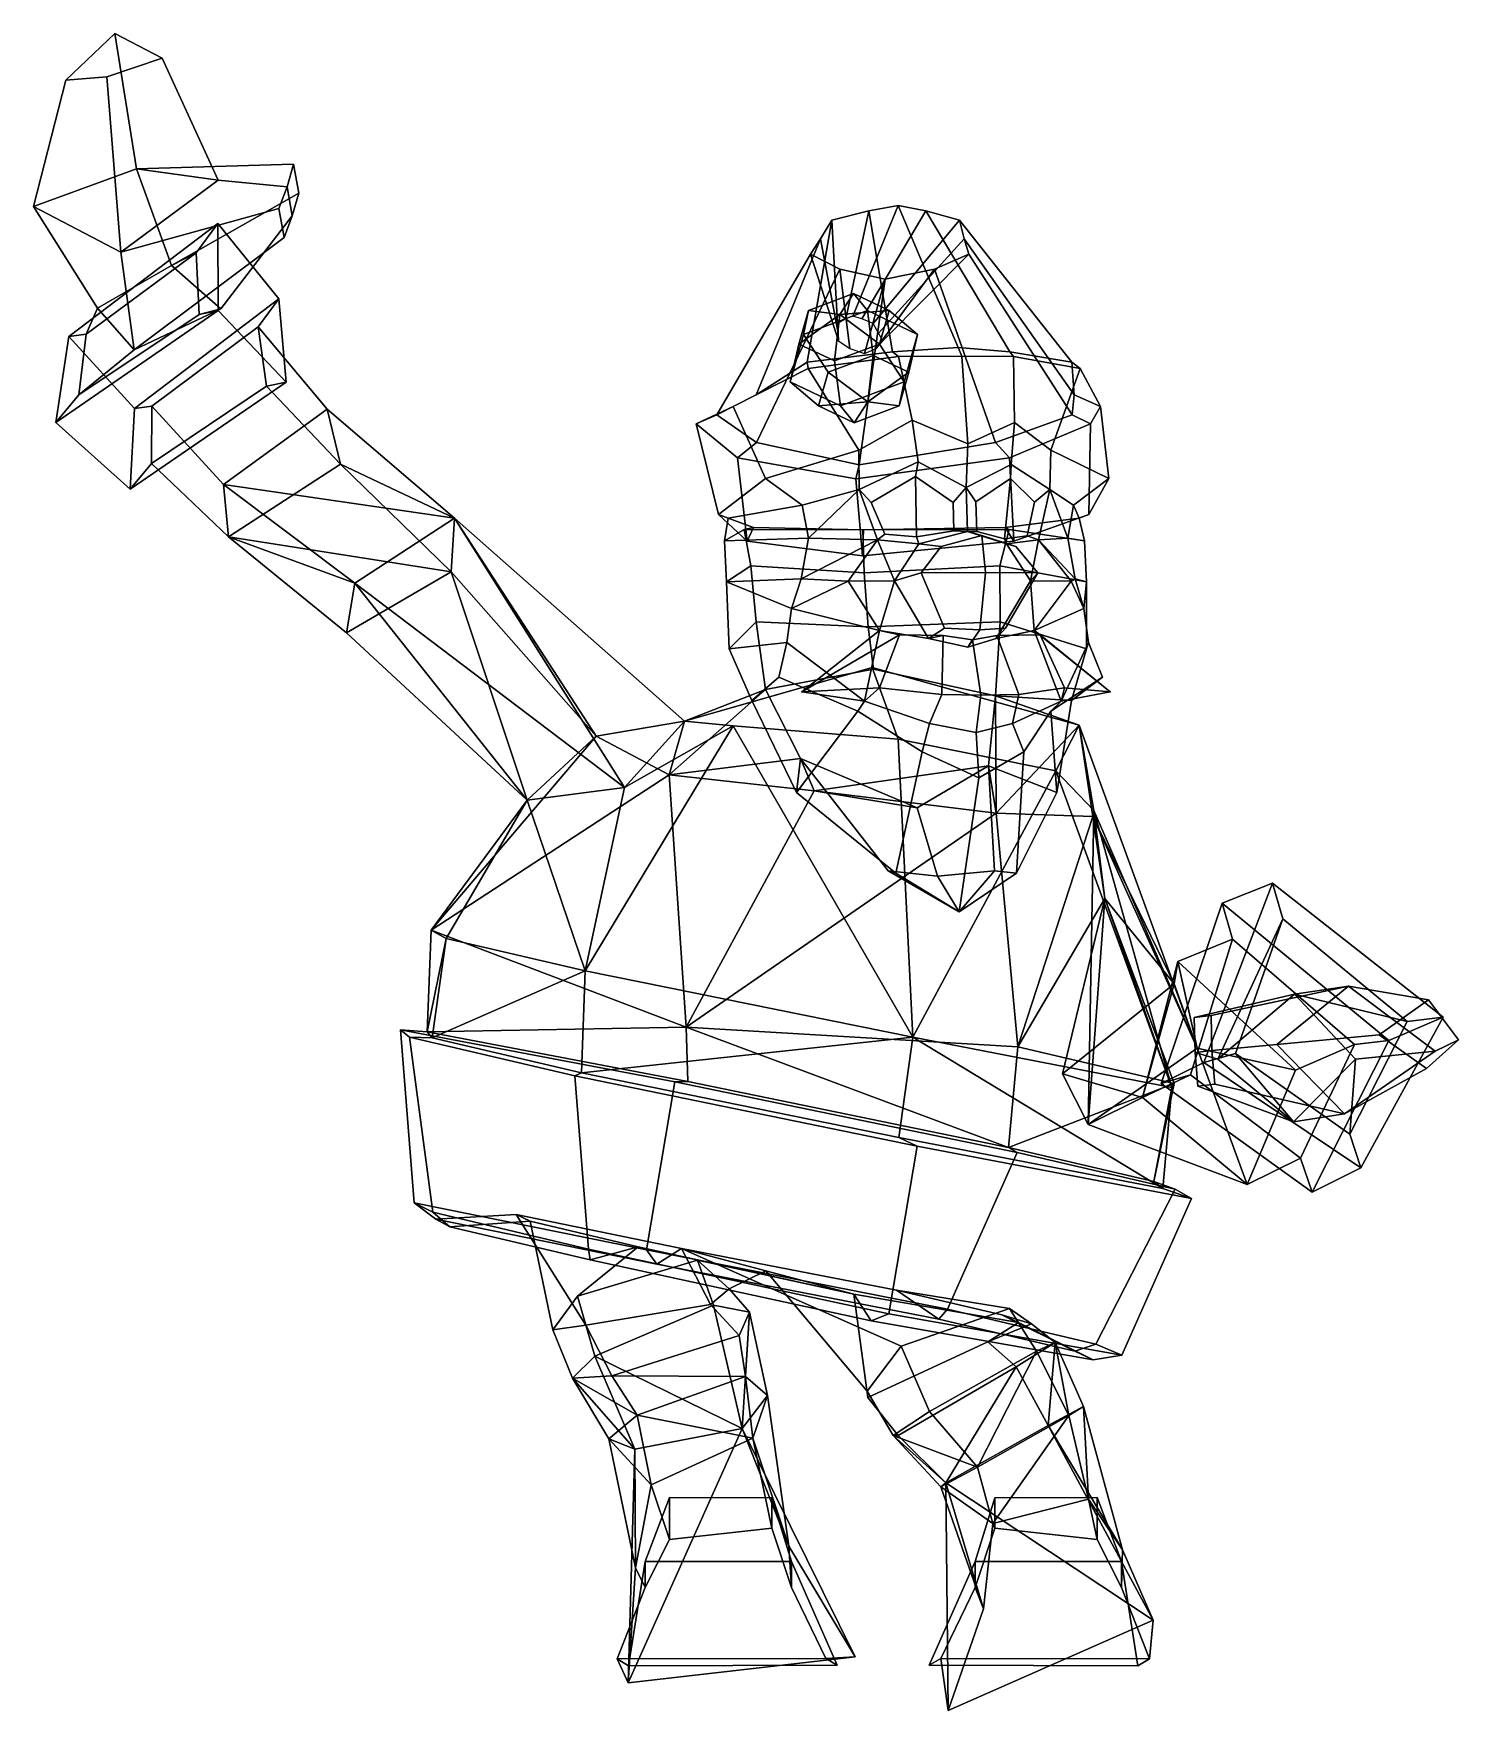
# Model space of a CAD drawing. Extents: x -275 to 183, y -167 to 372.
import ezdxf

# ---------------------------------------------------------------- set-up
doc = ezdxf.new("R2010")
doc.units = 0

msp = doc.modelspace()

# ---------------------------------------------------------------- linework, layer by layer
for p in [(-28.079103, 160.485352, 109.070656), (71.139854, 160.485352, 77.878273)]:
    msp.add_point(p)
for points in [[(-265.044647, 357.353241, 98.27195), (-249.31131, 372.354248, 100.000168), (-242.312637, 328.821533, 46.83334), (-275.460449, 316.669342, 55.377964)], [(-251.823013, 358.460968, 117.540092), (-234.019684, 364.397156, 112.85096), (-249.31131, 372.354248, 100.000168), (-265.044647, 357.353241, 98.27195)], [(-234.019684, 364.397156, 112.85096), (-215.973404, 325.145966, 79.166481), (-242.312637, 328.821533, 46.83334), (-249.31131, 372.354248, 100.000168)], [(-251.823013, 358.460968, 117.540092), (-247.375351, 302.001587, 78.153206), (-215.973404, 325.145966, 79.166481), (-234.019684, 364.397156, 112.85096)], [(-251.823013, 358.460968, 117.540092), (-265.044647, 357.353241, 98.27195), (-275.460449, 316.669342, 55.377964), (-247.375351, 302.001587, 78.153206)], [(-191.80191, 330.26178, 77.770691), (-190.103455, 320.984955, 68.909653), (-231.029724, 297.713837, 21.683832), (-242.312637, 328.821533, 46.83334)], [(-193.790192, 322.969055, 86.264961), (-191.80191, 330.26178, 77.770691), (-242.312637, 328.821533, 46.83334), (-215.973404, 325.145966, 79.166481)], [(-193.790192, 322.969055, 86.264961), (-192.210159, 313.684967, 77.362183), (-190.103455, 320.984955, 68.909653), (-191.80191, 330.26178, 77.770691)], [(-275.460449, 316.669342, 55.377964), (-242.312637, 328.821533, 46.83334), (-231.029724, 297.713837, 21.683832), (-254.911026, 283.921631, 25.782209)], [(-196.458466, 316.003571, 94.327408), (-193.790192, 322.969055, 86.264961), (-215.973404, 325.145966, 79.166481), (-247.375351, 302.001587, 78.153206)], [(-192.210159, 313.684967, 77.362183), (-215.171906, 283.736084, 47.403671), (-231.029724, 297.713837, 21.683832), (-190.103455, 320.984955, 68.909653)], [(-196.458466, 316.003571, 94.327408), (-194.765915, 306.698883, 85.436562), (-192.210159, 313.684967, 77.362183), (-193.790192, 322.969055, 86.264961)], [(-247.375351, 302.001587, 78.153206), (-275.460449, 316.669342, 55.377964), (-254.911026, 283.921631, 25.782209), (-243.030334, 270.535736, 48.845375)], [(-196.458466, 316.003571, 94.327408), (-247.375351, 302.001587, 78.153206), (-243.030334, 270.535736, 48.845375), (-194.765915, 306.698883, 85.436562)], [(-194.765915, 306.698883, 85.436562), (-243.030334, 270.535736, 48.845375), (-215.171906, 283.736084, 47.403671), (-192.210159, 313.684967, 77.362183)], [(-26.372225, 266.539154, 91.322914), (1.096137, 269.954895, 95.803085), (-6.609684, 315.253387, 37.502274), (-18.506475, 312.302338, 39.440201)], [(-13.962158, 280.518921, -8.822879), (-16.679613, 279.022675, -6.328327), (-18.506475, 312.302338, 39.440201), (-6.609684, 315.253387, 37.502274)], [(-11.66468, 281.392151, -10.502401), (-13.962158, 280.518921, -8.822879), (-6.609684, 315.253387, 37.502274), (2.874606, 316.975616, 35.572361)], [(-11.66468, 281.392151, -10.502401), (2.874606, 316.975616, 35.572361), (11.75708, 315.253387, 31.728148), (-8.819464, 280.518921, -10.439633)], [(-8.819464, 280.518921, -10.439633), (11.75708, 315.253387, 31.728148), (22.622656, 312.302338, 26.510063), (-5.163455, 279.022675, -9.948763)], [(22.165695, 271.315369, 96.841484), (2.874606, 316.975616, 35.572361), (-6.609684, 315.253387, 37.502274), (1.096137, 269.954895, 95.803085)], [(22.165695, 271.315369, 96.841484), (38.85088, 269.954895, 83.933769), (11.75708, 315.253387, 31.728148), (2.874606, 316.975616, 35.572361)], [(58.814407, 266.539154, 64.542), (22.622656, 312.302338, 26.510063), (11.75708, 315.253387, 31.728148), (38.85088, 269.954895, 83.933769)], [(-264.07663, 274.865692, -9.656222), (-216.091064, 311.199463, 5.887064), (-196.516617, 286.985657, -3.057023), (-242.962067, 251.706482, -20.372677)], [(-264.07663, 274.865692, -9.656222), (-258.561615, 275.646027, 0.279782), (-223.124786, 301.76358, 12.726861), (-216.091064, 311.199463, 5.887064)], [(-216.056763, 283.207306, 73.281097), (-216.091064, 311.199463, 5.887064), (-223.124786, 301.76358, 12.726861), (-222.182922, 281.965454, 63.111084)], [(-194.157639, 260.184418, 63.919716), (-196.516617, 286.985657, -3.057023), (-216.091064, 311.199463, 5.887064), (-216.056763, 283.207306, 73.281097)], [(-42.869122, 256.091492, 68.992783), (-26.372225, 266.539154, 91.322914), (-18.506475, 312.302338, 39.440201), (-22.123779, 306.224182, 36.865532)], [(-16.679613, 279.022675, -6.328327), (-16.428543, 275.940887, -3.028884), (-22.123779, 306.224182, 36.865532), (-18.506475, 312.302338, 39.440201)], [(-5.163455, 279.022675, -9.948763), (22.622656, 312.302338, 26.510063), (24.115999, 306.224182, 22.328712), (-3.481405, 275.940887, -7.09919)], [(59.566269, 256.091492, 36.789215), (24.115999, 306.224182, 22.328712), (22.622656, 312.302338, 26.510063), (58.814407, 266.539154, 64.542)], [(-55.533745, 249.616638, 49.614464), (-42.869122, 256.091492, 68.992783), (-22.123779, 306.224182, 36.865532), (-25.319885, 301.321259, 34.876167)], [(-16.428543, 275.940887, -3.028884), (-16.303926, 273.454987, -0.342919), (-25.319885, 301.321259, 34.876167), (-22.123779, 306.224182, 36.865532)], [(-3.481405, 275.940887, -7.09919), (24.115999, 306.224182, 22.328712), (25.598839, 301.321259, 18.868383), (-2.046682, 273.454956, -4.825095)], [(58.864292, 249.616638, 13.650089), (25.598839, 301.321259, 18.868383), (24.115999, 306.224182, 22.328712), (59.566269, 256.091492, 36.789215)], [(-254.911026, 283.921631, 25.782209), (-231.029724, 297.713837, 21.683832), (-223.124786, 301.76358, 12.726861), (-258.561615, 275.646027, 0.279782)], [(-215.171906, 283.736084, 47.403671), (-222.182922, 281.965454, 63.111084), (-223.124786, 301.76358, 12.726861), (-231.029724, 297.713837, 21.683832)], [(-42.753483, 240.713806, 24.953728), (-55.533745, 249.616638, 49.614464), (-25.319885, 301.321259, 34.876167), (-15.932958, 296.528564, 28.998266)], [(-16.303926, 273.454987, -0.342919), (-12.67897, 271.024963, 1.181378), (-15.932958, 296.528564, 28.998266), (-25.319885, 301.321259, 34.876167)], [(-2.046682, 273.454956, -4.825095), (25.598839, 301.321259, 18.868383), (14.537145, 296.528564, 19.419102), (-4.147342, 271.024963, -1.500785)], [(34.272057, 240.713806, 0.738494), (14.537145, 296.528564, 19.419102), (25.598839, 301.321259, 18.868383), (58.864292, 249.616638, 13.650089)], [(-9.683948, 233.556213, -4.468119), (-42.753483, 240.713806, 24.953728), (-15.932958, 296.528564, 28.998266), (-1.262046, 293.299744, 22.414234)], [(-12.67897, 271.024963, 1.181378), (-7.899709, 269.387848, 1.473509), (-1.262046, 293.299744, 22.414234), (-15.932958, 296.528564, 28.998266)], [(-9.683948, 233.556213, -4.468119), (-1.262046, 293.299744, 22.414234), (14.537145, 296.528564, 19.419102), (34.272057, 240.713806, 0.738494)], [(-4.147342, 271.024963, -1.500785), (14.537145, 296.528564, 19.419102), (-1.262046, 293.299744, 22.414234), (-7.899709, 269.387848, 1.473509)], [(-242.962067, 251.706482, -20.372677), (-196.516617, 286.985657, -3.057023), (-203.189438, 277.986664, 3.541058), (-237.387527, 252.469788, -10.270493)], [(-194.157639, 260.184418, 63.919716), (-200.414474, 258.892456, 53.587376), (-203.189438, 277.986664, 3.541058), (-196.516617, 286.985657, -3.057023)], [(-7.029368, 283.205414, 4.208642), (-11.460556, 288.670502, -9.886408), (-25.98139, 283.248077, -10.698405), (-27.564945, 275.536957, 3.060321)], [(-11.460556, 288.670502, -9.886408), (-15.844894, 281.950073, -23.832434), (-25.98139, 283.248077, -10.698405)], [(-11.460556, 288.670502, -9.886408), (-0.016459, 283.248077, -18.861231), (-15.844894, 281.950073, -23.832434)], [(-7.029368, 283.205414, 4.208642), (9.155005, 275.536957, -8.483652), (-0.016459, 283.248077, -18.861231), (-11.460556, 288.670502, -9.886408)], [(-244.345581, 225.713959, 36.767937), (-194.157639, 260.184418, 63.919716), (-216.056763, 283.207306, 73.281097), (-268.229492, 247.215393, 48.382629)], [(-268.229492, 247.215393, 48.382629), (-216.056763, 283.207306, 73.281097), (-222.182922, 281.965454, 63.111084), (-260.844147, 256.081085, 43.609562)], [(-243.030334, 270.535736, 48.845375), (-254.911026, 283.921631, 25.782209), (-258.561615, 275.646027, 0.279782), (-260.844147, 256.081085, 43.609562)], [(-243.030334, 270.535736, 48.845375), (-260.844147, 256.081085, 43.609562), (-222.182922, 281.965454, 63.111084), (-215.171906, 283.736084, 47.403671)], [(-27.564945, 275.536957, 3.060321), (-25.98139, 283.248077, -10.698405), (-29.058157, 272.403229, -20.485214), (-31.916168, 260.199951, -10.780371)], [(-25.98139, 283.248077, -10.698405), (-15.844894, 281.950073, -23.832434), (-29.058157, 272.403229, -20.485214)], [(-15.844894, 281.950073, -23.832434), (-17.614105, 266.980743, -29.460068), (-29.058157, 272.403229, -20.485214)], [(-7.029368, 283.205414, 4.208642), (-27.564945, 275.536957, 3.060321), (-19.667887, 263.33374, 9.384049), (-5.147054, 268.756165, 10.196046)], [(-15.844894, 281.950073, -23.832434), (-3.093227, 272.403229, -28.648041), (-17.614105, 266.980743, -29.460068)], [(-0.016459, 283.248077, -18.861231), (-3.093227, 272.403229, -28.648041), (-15.844894, 281.950073, -23.832434)], [(-7.029368, 283.205414, 4.208642), (-5.147054, 268.756165, 10.196046), (6.297041, 263.33374, 1.221225), (9.155005, 275.536957, -8.483652)], [(9.155005, 275.536957, -8.483652), (4.803782, 260.199951, -22.324345), (-3.093227, 272.403229, -28.648041), (-0.016459, 283.248077, -18.861231)], [(-268.229492, 247.215393, 48.382629), (-260.844147, 256.081085, 43.609562), (-258.561615, 275.646027, 0.279782), (-264.07663, 274.865692, -9.656222)], [(-237.387527, 252.469788, -10.270493), (-203.189438, 277.986664, 3.541058), (-180.915375, 251.420258, -6.722412), (-214.295456, 227.194092, -21.776424)], [(-180.915375, 251.420258, -6.722412), (-203.189438, 277.986664, 3.541058), (-200.414474, 258.892456, 53.587376), (-176.674194, 233.72937, 43.201008)], [(-27.564945, 275.536957, 3.060321), (-31.916168, 260.199951, -10.780371), (-22.744656, 252.488892, -0.40276), (-19.667887, 263.33374, 9.384049)], [(9.155005, 275.536957, -8.483652), (6.297041, 263.33374, 1.221225), (3.220273, 252.488892, -8.565585), (4.803782, 260.199951, -22.324345)], [(-244.345581, 225.713959, 36.767937), (-268.229492, 247.215393, 48.382629), (-264.07663, 274.865692, -9.656222), (-242.962067, 251.706482, -20.372677)], [(-29.058157, 272.403229, -20.485214), (-17.614105, 266.980743, -29.460068), (-15.731796, 252.531494, -23.472683), (-31.916168, 260.199951, -10.780371)], [(3.017884, 268.401184, 100.619965), (1.096137, 269.954895, 95.803085), (-26.372225, 266.539154, 91.322914), (-26.076063, 264.527039, 96.40741)], [(-3.093227, 272.403229, -28.648041), (4.803782, 260.199951, -22.324345), (-15.731796, 252.531494, -23.472683), (-17.614105, 266.980743, -29.460068)], [(23.371954, 268.510345, 100.678436), (22.165695, 271.315369, 96.841484), (1.096137, 269.954895, 95.803085), (3.017884, 268.401184, 100.619965)], [(23.371954, 268.510345, 100.678436), (40.031082, 268.401184, 88.98378), (38.85088, 269.954895, 83.933769), (22.165695, 271.315369, 96.841484)], [(40.031082, 268.401184, 88.98378), (61.480896, 264.527039, 68.881317), (58.814407, 266.539154, 64.542), (38.85088, 269.954895, 83.933769)], [(-26.076063, 264.527039, 96.40741), (-26.372225, 266.539154, 91.322914), (-42.869122, 256.091492, 68.992783), (-50.197948, 252.270538, 73.351486)], [(-9.807226, 238.205078, 101.784195), (-26.076063, 264.527039, 96.40741), (-50.197948, 252.270538, 73.351486), (-39.807877, 229.117096, 92.906601)], [(7.402966, 247.91571, 106.709846), (3.017884, 268.401184, 100.619965), (-26.076063, 264.527039, 96.40741), (-9.807226, 238.205078, 101.784195)], [(-5.147054, 268.756165, 10.196046), (-19.667887, 263.33374, 9.384049), (-6.916258, 253.786896, 4.56846)], [(-5.147054, 268.756165, 10.196046), (-6.916258, 253.786896, 4.56846), (6.297041, 263.33374, 1.221225)], [(25.262957, 240.254761, 106.693474), (23.371954, 268.510345, 100.678436), (3.017884, 268.401184, 100.619965), (7.402966, 247.91571, 106.709846)], [(25.262957, 240.254761, 106.693474), (40.359062, 247.128937, 96.539391), (40.031082, 268.401184, 88.98378), (23.371954, 268.510345, 100.678436)], [(40.359062, 247.128937, 96.539391), (52.047169, 238.205078, 82.338463), (61.480896, 264.527039, 68.881317), (40.031082, 268.401184, 88.98378)], [(52.047169, 238.205078, 82.338463), (70.739326, 229.117096, 58.152851), (68.070786, 252.270538, 36.170242), (61.480896, 264.527039, 68.881317)], [(61.480896, 264.527039, 68.881317), (68.070786, 252.270538, 36.170242), (59.566269, 256.091492, 36.789215), (58.814407, 266.539154, 64.542)], [(-244.345581, 225.713959, 36.767937), (-237.500748, 233.92334, 32.361416), (-200.414474, 258.892456, 53.587376), (-194.157639, 260.184418, 63.919716)], [(-22.744656, 252.488892, -0.40276), (-31.916168, 260.199951, -10.780371), (-15.731796, 252.531494, -23.472683), (-11.300601, 247.066406, -9.377613)], [(-19.667887, 263.33374, 9.384049), (-22.744656, 252.488892, -0.40276), (-6.916258, 253.786896, 4.56846)], [(3.220273, 252.488892, -8.565585), (-11.300601, 247.066406, -9.377613), (-15.731796, 252.531494, -23.472683), (4.803782, 260.199951, -22.324345)], [(6.297041, 263.33374, 1.221225), (-6.916258, 253.786896, 4.56846), (3.220273, 252.488892, -8.565585)], [(-176.674194, 233.72937, 43.201008), (-200.414474, 258.892456, 53.587376), (-237.500748, 233.92334, 32.361416), (-212.714966, 210.396484, 20.418222)], [(-50.197948, 252.270538, 73.351486), (-42.869122, 256.091492, 68.992783), (-55.533745, 249.616638, 49.614464), (-62.094505, 246.692627, 50.600338)], [(-6.916258, 253.786896, 4.56846), (-22.744656, 252.488892, -0.40276), (-11.300601, 247.066406, -9.377613)], [(-6.916258, 253.786896, 4.56846), (-11.300601, 247.066406, -9.377613), (3.220273, 252.488892, -8.565585)], [(68.070786, 252.270538, 36.170242), (64.80896, 246.692627, 10.704514), (58.864292, 249.616638, 13.650089), (59.566269, 256.091492, 36.789215)], [(-244.345581, 225.713959, 36.767937), (-242.962067, 251.706482, -20.372677), (-237.387527, 252.469788, -10.270493), (-237.500748, 233.92334, 32.361416)], [(-212.714966, 210.396484, 20.418222), (-237.500748, 233.92334, 32.361416), (-237.387527, 252.469788, -10.270493), (-214.295456, 227.194092, -21.776424)], [(-214.295456, 227.194092, -21.776424), (-180.915375, 251.420258, -6.722412), (-139.888672, 216.37207, -2.659973)], [(-176.674194, 233.72937, 43.201008), (-139.888672, 216.37207, -2.659973), (-180.915375, 251.420258, -6.722412)], [(-39.807877, 229.117096, 92.906601), (-50.197948, 252.270538, 73.351486), (-62.094505, 246.692627, 50.600338), (-54.980835, 217.555298, 59.892792)], [(-62.094505, 246.692627, 50.600338), (-55.533745, 249.616638, 49.614464), (-42.753483, 240.713806, 24.953728), (-48.86198, 235.828552, 23.958105)], [(64.80896, 246.692627, 10.704514), (38.712002, 235.828552, -3.573341), (34.272057, 240.713806, 0.738494), (58.864292, 249.616638, 13.650089)], [(70.739326, 229.117096, 58.152851), (64.292152, 217.555298, 22.39583), (64.80896, 246.692627, 10.704514), (68.070786, 252.270538, 36.170242)], [(-54.980835, 217.555298, 59.892792), (-62.094505, 246.692627, 50.600338), (-48.86198, 235.828552, 23.958105), (-45.735107, 209.008545, 30.918943)], [(7.402966, 247.91571, 106.709846), (-9.807226, 238.205078, 101.784195), (-9.625278, 225.622467, 101.386955), (9.345205, 234.467926, 107.657288)], [(25.262957, 240.254761, 106.693474), (7.402966, 247.91571, 106.709846), (9.345205, 234.467926, 107.657288), (24.82143, 226.270874, 105.289047)], [(25.262957, 240.254761, 106.693474), (24.82143, 226.270874, 105.289047), (39.265095, 233.664612, 98.290207), (40.359062, 247.128937, 96.539391)], [(64.292152, 217.555298, 22.39583), (40.13065, 209.008545, 3.924527), (38.712002, 235.828552, -3.573341), (64.80896, 246.692627, 10.704514)], [(40.359062, 247.128937, 96.539391), (39.265095, 233.664612, 98.290207), (51.670643, 225.622467, 82.116791), (52.047169, 238.205078, 82.338463)], [(-48.86198, 235.828552, 23.958105), (-42.753483, 240.713806, 24.953728), (-9.683948, 233.556213, -4.468119), (-10.770439, 229.009827, -7.924109)], [(-27.992783, 220.58313, 89.924644), (-9.625278, 225.622467, 101.386955), (-9.807226, 238.205078, 101.784195), (-39.807877, 229.117096, 92.906601)], [(38.712002, 235.828552, -3.573341), (-10.770439, 229.009827, -7.924109), (-9.683948, 233.556213, -4.468119), (34.272057, 240.713806, 0.738494)], [(59.343338, 220.58313, 62.467976), (70.739326, 229.117096, 58.152851), (52.047169, 238.205078, 82.338463), (51.670643, 225.622467, 82.116791)], [(-212.714966, 210.396484, 20.418222), (-140.969681, 199.107056, 41.773098), (-176.674194, 233.72937, 43.201008)], [(-176.674194, 233.72937, 43.201008), (-140.969681, 199.107056, 41.773098), (-139.888672, 216.37207, -2.659973)], [(-45.735107, 209.008545, 30.918943), (-48.86198, 235.828552, 23.958105), (-10.770439, 229.009827, -7.924109), (-8.55983, 204.286163, -0.892441)], [(40.13065, 209.008545, 3.924527), (-8.55983, 204.286163, -0.892441), (-10.770439, 229.009827, -7.924109), (38.712002, 235.828552, -3.573341)], [(8.49549, 229.830322, 105.817543), (9.345205, 234.467926, 107.657288), (-9.625278, 225.622467, 101.386955), (-5.831975, 221.446228, 100.046394)], [(8.49549, 229.830322, 105.817543), (20.575779, 221.460999, 103.738029), (24.82143, 226.270874, 105.289047), (9.345205, 234.467926, 107.657288)], [(39.074692, 229.134857, 95.994469), (39.265095, 233.664612, 98.290207), (24.82143, 226.270874, 105.289047), (27.902134, 221.580536, 101.623589)], [(39.074692, 229.134857, 95.994469), (46.814644, 221.561768, 80.870895), (51.670643, 225.622467, 82.116791), (39.265095, 233.664612, 98.290207)], [(-214.295456, 227.194092, -21.776424), (-139.888672, 216.37207, -2.659973), (-171.985519, 195.498627, -14.2104)], [(-212.714966, 210.396484, 20.418222), (-214.295456, 227.194092, -21.776424), (-171.985519, 195.498627, -14.2104)], [(-39.807877, 229.117096, 92.906601), (-54.980835, 217.555298, 59.892792), (-51.809196, 216.365051, 58.959511), (-27.992783, 220.58313, 89.924644)], [(8.813942, 210.334351, 103.831718), (8.49549, 229.830322, 105.817543), (-5.831975, 221.446228, 100.046394), (-1.384776, 211.260925, 101.698517)], [(20.575779, 221.460999, 103.738029), (8.49549, 229.830322, 105.817543), (8.813942, 210.334351, 103.831718), (20.833256, 212.345062, 104.55703)], [(27.902134, 221.580536, 101.623589), (28.219189, 212.077576, 102.632095), (37.150051, 209.721008, 94.263824), (39.074692, 229.134857, 95.994469)], [(37.150051, 209.721008, 94.263824), (44.386299, 210.707153, 85.397194), (46.814644, 221.561768, 80.870895), (39.074692, 229.134857, 95.994469)], [(70.739326, 229.117096, 58.152851), (59.343338, 220.58313, 62.467976), (61.157032, 216.365051, 23.445265), (64.292152, 217.555298, 22.39583)], [(-26.01429, 209.951141, 89.640121), (-9.625278, 225.622467, 101.386955), (-27.992783, 220.58313, 89.924644)], [(-3.790455, 209.421814, 103.5075), (-9.625278, 225.622467, 101.386955), (-26.01429, 209.951141, 89.640121)], [(-1.384776, 211.260925, 101.698517), (-5.831975, 221.446228, 100.046394), (-9.625278, 225.622467, 101.386955), (-3.790455, 209.421814, 103.5075)], [(20.833256, 212.345062, 104.55703), (25.214424, 212.102661, 106.539101), (24.82143, 226.270874, 105.289047), (20.575779, 221.460999, 103.738029)], [(28.219189, 212.077576, 102.632095), (27.902134, 221.580536, 101.623589), (24.82143, 226.270874, 105.289047), (25.214424, 212.102661, 106.539101)], [(44.386299, 210.707153, 85.397194), (48.098831, 209.421814, 87.194588), (51.670643, 225.622467, 82.116791), (46.814644, 221.561768, 80.870895)], [(48.098831, 209.421814, 87.194588), (57.557945, 209.951141, 63.366737), (51.670643, 225.622467, 82.116791)], [(57.557945, 209.951141, 63.366737), (59.343338, 220.58313, 62.467976), (51.670643, 225.622467, 82.116791)], [(-85.238174, 129.689941, -41.772362), (-171.985519, 195.498627, -14.2104), (-139.888672, 216.37207, -2.659973)], [(-94.387688, 146.221008, 28.530294), (-139.888672, 216.37207, -2.659973), (-140.969681, 199.107056, 41.773098)], [(-94.387688, 146.221008, 28.530294), (-65.893478, 151.029083, -2.36865), (-139.888672, 216.37207, -2.659973)], [(-85.238174, 129.689941, -41.772362), (-139.888672, 216.37207, -2.659973), (-65.893478, 151.029083, -2.36865)], [(-54.980835, 217.555298, 59.892792), (-45.735107, 209.008545, 30.918943), (-43.633038, 213.31897, 28.982277), (-51.809196, 216.365051, 58.959511)], [(-27.992783, 220.58313, 89.924644), (-51.809196, 216.365051, 58.959511), (-53.000858, 209.078156, 60.185226), (-26.01429, 209.951141, 89.640121)], [(-53.000858, 209.078156, 60.185226), (-51.809196, 216.365051, 58.959511), (-43.633038, 213.31897, 28.982277), (-46.69017, 212.710754, 26.968176)], [(64.292152, 217.555298, 22.39583), (61.157032, 216.365051, 23.445265), (37.29855, 213.31897, 3.53906), (40.13065, 209.008545, 3.924527)], [(62.835678, 209.078156, 23.768616), (38.653248, 212.710754, 0.137971), (37.29855, 213.31897, 3.53906), (61.157032, 216.365051, 23.445265)], [(59.343338, 220.58313, 62.467976), (57.557945, 209.951141, 63.366737), (62.835678, 209.078156, 23.768616), (61.157032, 216.365051, 23.445265)], [(-52.361946, 195.887665, 62.290161), (-53.000858, 209.078156, 60.185226), (-46.69017, 212.710754, 26.968176), (-44.511211, 201.011353, 24.747095)], [(-46.69017, 212.710754, 26.968176), (-43.633038, 213.31897, 28.982277), (-8.291673, 212.5979, -0.039468), (-8.540322, 212.612854, -0.830389)], [(-44.511211, 201.011353, 24.747095), (-46.69017, 212.710754, 26.968176), (-8.540322, 212.612854, -0.830389), (-8.096128, 198.738983, 0.582537)], [(-45.735107, 209.008545, 30.918943), (-8.55983, 204.286163, -0.892441), (-8.291673, 212.5979, -0.039468), (-43.633038, 213.31897, 28.982277)], [(40.13065, 209.008545, 3.924527), (37.29855, 213.31897, 3.53906), (-8.291673, 212.5979, -0.039468), (-8.55983, 204.286163, -0.892441)], [(38.653248, 212.710754, 0.137971), (-8.540322, 212.612854, -0.830389), (-8.291673, 212.5979, -0.039468), (37.29855, 213.31897, 3.53906)], [(35.595352, 201.011353, -0.43675), (-8.096128, 198.738983, 0.582537), (-8.540322, 212.612854, -0.830389), (38.653248, 212.710754, 0.137971)], [(8.813942, 210.334351, 103.831718), (-1.384776, 211.260925, 101.698517), (-3.790455, 209.421814, 103.5075), (9.504897, 208.150757, 105.919884)], [(8.813942, 210.334351, 103.831718), (9.504897, 208.150757, 105.919884), (25.214424, 212.102661, 106.539101), (20.833256, 212.345062, 104.55703)], [(29.777781, 210.738953, 120.193016), (25.214424, 212.102661, 106.539101), (9.504897, 208.150757, 105.919884), (16.682949, 207.299164, 120.629219)], [(31.021975, 198.928528, 124.150635), (29.777781, 210.738953, 120.193016), (16.682949, 207.299164, 120.629219), (10.295481, 198.736694, 123.906517)], [(29.777781, 210.738953, 120.193016), (40.766586, 207.299164, 113.057823), (37.743652, 208.150757, 97.042206), (25.214424, 212.102661, 106.539101)], [(37.150051, 209.721008, 94.263824), (28.219189, 212.077576, 102.632095), (25.214424, 212.102661, 106.539101), (37.743652, 208.150757, 97.042206)], [(31.021975, 198.928528, 124.150635), (47.880302, 198.736694, 112.09063), (40.766586, 207.299164, 113.057823), (29.777781, 210.738953, 120.193016)], [(63.516155, 195.887665, 25.860483), (35.595352, 201.011353, -0.43675), (38.653248, 212.710754, 0.137971), (62.835678, 209.078156, 23.768616)], [(37.150051, 209.721008, 94.263824), (37.743652, 208.150757, 97.042206), (48.098831, 209.421814, 87.194588), (44.386299, 210.707153, 85.397194)], [(-212.714966, 210.396484, 20.418222), (-174.703293, 179.499207, 23.327892), (-140.969681, 199.107056, 41.773098)], [(-212.714966, 210.396484, 20.418222), (-171.985519, 195.498627, -14.2104), (-174.703293, 179.499207, 23.327892)], [(-26.01429, 209.951141, 89.640121), (-53.000858, 209.078156, 60.185226), (-52.361946, 195.887665, 62.290161), (-28.382826, 196.851776, 90.247841)], [(-28.382826, 196.851776, 90.247841), (-3.790455, 209.421814, 103.5075), (-26.01429, 209.951141, 89.640121)], [(-13.162666, 196.071533, 109.805748), (-3.790455, 209.421814, 103.5075), (-28.382826, 196.851776, 90.247841)], [(-13.162666, 196.071533, 109.805748), (1.705543, 196.229614, 108.312088), (-3.790455, 209.421814, 103.5075)], [(1.705543, 196.229614, 108.312088), (9.504897, 208.150757, 105.919884), (-3.790455, 209.421814, 103.5075)], [(10.295481, 198.736694, 123.906517), (16.682949, 207.299164, 120.629219), (9.504897, 208.150757, 105.919884), (1.705543, 196.229614, 108.312088)], [(45.508816, 196.229614, 94.541245), (48.098831, 209.421814, 87.194588), (37.743652, 208.150757, 97.042206)], [(47.880302, 198.736694, 112.09063), (45.508816, 196.229614, 94.541245), (37.743652, 208.150757, 97.042206), (40.766586, 207.299164, 113.057823)], [(58.557072, 196.071533, 87.258545), (48.098831, 209.421814, 87.194588), (45.508816, 196.229614, 94.541245)], [(59.848152, 196.851776, 62.509842), (57.557945, 209.951141, 63.366737), (48.098831, 209.421814, 87.194588)], [(58.557072, 196.071533, 87.258545), (59.848152, 196.851776, 62.509842), (48.098831, 209.421814, 87.194588)], [(57.557945, 209.951141, 63.366737), (59.848152, 196.851776, 62.509842), (63.516155, 195.887665, 25.860483), (62.835678, 209.078156, 23.768616)], [(-51.52684, 174.335571, 63.491554), (-52.361946, 195.887665, 62.290161), (-44.511211, 201.011353, 24.747095), (-42.873524, 183.02829, 27.31316)], [(-42.873524, 183.02829, 27.31316), (-44.511211, 201.011353, 24.747095), (-8.096128, 198.738983, 0.582537), (-6.759013, 181.385925, 4.835732)], [(35.720581, 183.02829, 2.6048), (-6.759013, 181.385925, 4.835732), (-8.096128, 198.738983, 0.582537), (35.595352, 201.011353, -0.43675)], [(63.518726, 174.335571, 27.323608), (35.720581, 183.02829, 2.6048), (35.595352, 201.011353, -0.43675), (63.516155, 195.887665, 25.860483)], [(-174.703293, 179.499207, 23.327892), (-116.546692, 125.622742, -12.611819), (-140.969681, 199.107056, 41.773098)], [(-174.703293, 179.499207, 23.327892), (-171.985519, 195.498627, -14.2104), (-116.546692, 125.622742, -12.611819)], [(-116.546692, 125.622742, -12.611819), (-171.985519, 195.498627, -14.2104), (-85.238174, 129.689941, -41.772362)], [(-116.546692, 125.622742, -12.611819), (-94.387688, 146.221008, 28.530294), (-140.969681, 199.107056, 41.773098)], [(-28.382826, 196.851776, 90.247841), (-52.361946, 195.887665, 62.290161), (-31.470259, 187.327515, 90.650505)], [(-32.943344, 176.397949, 91.318932), (-31.470259, 187.327515, 90.650505), (-52.361946, 195.887665, 62.290161), (-51.52684, 174.335571, 63.491554)], [(-31.470259, 187.327515, 90.650505), (-13.162666, 196.071533, 109.805748), (-28.382826, 196.851776, 90.247841)], [(-3.122748, 180.253296, 103.407593), (-13.162666, 196.071533, 109.805748), (-31.470259, 187.327515, 90.650505)], [(-3.122748, 180.253296, 103.407593), (1.705543, 196.229614, 108.312088), (-13.162666, 196.071533, 109.805748)], [(12.602702, 177.642212, 104.656128), (1.705543, 196.229614, 108.312088), (-3.122748, 180.253296, 103.407593)], [(17.84409, 180.98114, 116.493591), (10.295481, 198.736694, 123.906517), (1.705543, 196.229614, 108.312088), (12.602702, 177.642212, 104.656128)], [(29.214764, 180.467896, 118.40213), (31.021975, 198.928528, 124.150635), (10.295481, 198.736694, 123.906517), (17.84409, 180.98114, 116.493591)], [(29.214764, 180.467896, 118.40213), (37.447899, 180.98114, 110.330559), (47.880302, 198.736694, 112.09063), (31.021975, 198.928528, 124.150635)], [(37.447899, 180.98114, 110.330559), (34.47998, 177.642212, 97.778366), (45.508816, 196.229614, 94.541245), (47.880302, 198.736694, 112.09063)], [(34.47998, 177.642212, 97.778366), (46.66217, 180.253296, 87.756248), (45.508816, 196.229614, 94.541245)], [(46.66217, 180.253296, 87.756248), (58.557072, 196.071533, 87.258545), (45.508816, 196.229614, 94.541245)], [(46.66217, 180.253296, 87.756248), (62.610596, 187.327515, 61.073429), (58.557072, 196.071533, 87.258545)], [(62.610596, 187.327515, 61.073429), (59.848152, 196.851776, 62.509842), (58.557072, 196.071533, 87.258545)], [(59.848152, 196.851776, 62.509842), (62.610596, 187.327515, 61.073429), (63.516155, 195.887665, 25.860483)], [(64.201164, 176.397949, 60.778709), (63.518726, 174.335571, 27.323608), (63.516155, 195.887665, 25.860483), (62.610596, 187.327515, 61.073429)], [(-32.943344, 176.397949, 91.318932), (-8.000587, 157.437256, 111.592461), (-3.122748, 180.253296, 103.407593), (-31.470259, 187.327515, 90.650505)], [(64.201164, 176.397949, 60.778709), (62.610596, 187.327515, 61.073429), (46.66217, 180.253296, 87.756248), (55.345959, 157.437256, 91.677612)], [(-44.249435, 157.730408, 65.538422), (-51.52684, 174.335571, 63.491554), (-42.873524, 183.02829, 27.31316), (-39.821022, 161.172913, 37.125568)], [(-39.821022, 161.172913, 37.125568), (-42.873524, 183.02829, 27.31316), (-6.759013, 181.385925, 4.835732), (-5.050858, 167.79718, 8.963569)], [(3.333962, 178.854645, 116.055832), (-3.122748, 180.253296, 103.407593), (-28.079103, 160.485352, 109.070656)], [(-28.079103, 160.485352, 109.070656), (-3.122748, 180.253296, 103.407593), (-8.000587, 157.437256, 111.592461)], [(-3.073035, 161.809692, 120.607666), (3.333962, 178.854645, 116.055832), (-28.079103, 160.485352, 109.070656)], [(34.181183, 159.149353, 25.80607), (-5.050858, 167.79718, 8.963569), (-6.759013, 181.385925, 4.835732), (35.720581, 183.02829, 2.6048)], [(3.333962, 178.854645, 116.055832), (17.390032, 178.59259, 111.760086), (12.602702, 177.642212, 104.656128), (-3.122748, 180.253296, 103.407593)], [(17.390032, 178.59259, 111.760086), (3.333962, 178.854645, 116.055832), (-3.073035, 161.809692, 120.607666), (16.902678, 159.632019, 123.417107)], [(29.214764, 180.467896, 118.40213), (17.84409, 180.98114, 116.493591), (12.602702, 177.642212, 104.656128), (25.317953, 174.864136, 106.868416)], [(26.82938, 177.182861, 111.676071), (25.317953, 174.864136, 106.868416), (12.602702, 177.642212, 104.656128), (17.390032, 178.59259, 111.760086)], [(16.902678, 159.632019, 123.417107), (29.500811, 159.429626, 120.173553), (26.82938, 177.182861, 111.676071), (17.390032, 178.59259, 111.760086)], [(29.214764, 180.467896, 118.40213), (25.317953, 174.864136, 106.868416), (34.47998, 177.642212, 97.778366), (37.447899, 180.98114, 110.330559)], [(26.82938, 177.182861, 111.676071), (34.618763, 178.59259, 106.343735), (34.47998, 177.642212, 97.778366), (25.317953, 174.864136, 106.868416)], [(41.688652, 159.632019, 115.624908), (34.618763, 178.59259, 106.343735), (26.82938, 177.182861, 111.676071), (29.500811, 159.429626, 120.173553)], [(58.721672, 157.730408, 33.166439), (34.181183, 159.149353, 25.80607), (35.720581, 183.02829, 2.6048), (63.518726, 174.335571, 27.323608)], [(48.604343, 178.854645, 101.823761), (46.66217, 180.253296, 87.756248), (34.47998, 177.642212, 97.778366), (34.618763, 178.59259, 106.343735)], [(34.618763, 178.59259, 106.343735), (41.688652, 159.632019, 115.624908), (56.463367, 161.809692, 101.890648), (48.604343, 178.854645, 101.823761)], [(48.604343, 178.854645, 101.823761), (71.139854, 160.485352, 77.878273), (46.66217, 180.253296, 87.756248)], [(71.139854, 160.485352, 77.878273), (55.345959, 157.437256, 91.677612), (46.66217, 180.253296, 87.756248)], [(56.463367, 161.809692, 101.890648), (71.139854, 160.485352, 77.878273), (48.604343, 178.854645, 101.823761)], [(-44.249435, 157.730408, 65.538422), (-35.539085, 165.144836, 95.476768), (-32.943344, 176.397949, 91.318932), (-51.52684, 174.335571, 63.491554)], [(-32.943344, 176.397949, 91.318932), (-35.539085, 165.144836, 95.476768), (-10.049869, 154.201385, 102.796028), (-8.000587, 157.437256, 111.592461)], [(64.201164, 176.397949, 60.778709), (55.345959, 157.437256, 91.677612), (51.993233, 154.201385, 83.290962), (68.709106, 165.144836, 62.703297)], [(58.721672, 157.730408, 33.166439), (63.518726, 174.335571, 27.323608), (64.201164, 176.397949, 60.778709), (68.709106, 165.144836, 62.703297)], [(-5.511713, 168.338745, 4.387434), (2.881127, 145.232452, -45.628307), (-50.263763, 149.53302, -49.417686), (-65.893478, 151.029083, -2.36865)], [(-5.511713, 168.338745, 4.387434), (-65.893478, 151.029083, -2.36865), (-39.821022, 161.172913, 37.125568), (-5.050858, 167.79718, 8.963569)], [(-5.511713, 168.338745, 4.387434), (61.103043, 149.715759, 5.735111), (53.664696, 135.002258, -23.262329), (2.881127, 145.232452, -45.628307)], [(-5.050858, 167.79718, 8.963569), (34.181183, 159.149353, 25.80607), (61.103043, 149.715759, 5.735111), (-5.511713, 168.338745, 4.387434)], [(-10.049869, 154.201385, 102.796028), (-35.539085, 165.144836, 95.476768), (-44.249435, 157.730408, 65.538422), (-29.824463, 128.108093, 77.81852)], [(51.993233, 154.201385, 83.290962), (53.918331, 128.108093, 51.491516), (58.721672, 157.730408, 33.166439), (68.709106, 165.144836, 62.703297)], [(-65.893478, 151.029083, -2.36865), (-70.793205, 133.765564, 48.561321), (-39.821022, 161.172913, 37.125568)], [(-70.793205, 133.765564, 48.561321), (-28.556213, 138.973816, 65.009102), (-39.821022, 161.172913, 37.125568)], [(-29.824463, 128.108093, 77.81852), (-44.249435, 157.730408, 65.538422), (-39.821022, 161.172913, 37.125568), (-28.556213, 138.973816, 65.009102)], [(-8.000587, 157.437256, 111.592461), (-3.073035, 161.809692, 120.607666), (-28.079103, 160.485352, 109.070656)], [(10.563437, 141.169128, 117.203491), (12.980767, 150.317444, 114.281799), (-8.000587, 157.437256, 111.592461), (-10.049869, 154.201385, 102.796028)], [(16.902678, 159.632019, 123.417107), (-3.073035, 161.809692, 120.607666), (-8.000587, 157.437256, 111.592461), (12.980767, 150.317444, 114.281799)], [(29.500811, 159.429626, 120.173553), (16.902678, 159.632019, 123.417107), (12.980767, 150.317444, 114.281799), (27.971579, 147.359222, 115.309258)], [(29.500811, 159.429626, 120.173553), (27.971579, 147.359222, 115.309258), (39.677784, 150.317444, 105.888809), (41.688652, 159.632019, 115.624908)], [(53.918331, 128.108093, 51.491516), (31.943165, 136.668701, 52.114342), (34.181183, 159.149353, 25.80607), (58.721672, 157.730408, 33.166439)], [(34.476715, 121.427582, 63.102997), (34.181183, 159.149353, 25.80607), (31.943165, 136.668701, 52.114342)], [(61.103043, 149.715759, 5.735111), (34.181183, 159.149353, 25.80607), (34.476715, 121.427582, 63.102997)], [(41.688652, 159.632019, 115.624908), (39.677784, 150.317444, 105.888809), (55.345959, 157.437256, 91.677612), (56.463367, 161.809692, 101.890648)], [(43.332069, 141.169128, 106.901718), (51.993233, 154.201385, 83.290962), (55.345959, 157.437256, 91.677612), (39.677784, 150.317444, 105.888809)], [(55.345959, 157.437256, 91.677612), (71.139854, 160.485352, 77.878273), (56.463367, 161.809692, 101.890648)], [(2.158996, 102.156479, 101.090401), (10.563437, 141.169128, 117.203491), (-10.049869, 154.201385, 102.796028), (-29.824463, 128.108093, 77.81852)], [(41.004646, 102.156479, 88.878128), (53.918331, 128.108093, 51.491516), (51.993233, 154.201385, 83.290962), (43.332069, 141.169128, 106.901718)], [(-147.432968, 83.80249, 43.730213), (-94.387688, 146.221008, 28.530294), (-116.546692, 125.622742, -12.611819)], [(-147.432968, 83.80249, 43.730213), (-70.793205, 133.765564, 48.561321), (-94.387688, 146.221008, 28.530294)], [(-97.885193, 70.701675, -101.972008), (-50.263763, 149.53302, -49.417686), (7.657674, 49.333954, -100.601089)], [(-97.885193, 70.701675, -101.972008), (-85.238174, 129.689941, -41.772362), (-50.263763, 149.53302, -49.417686)], [(-94.387688, 146.221008, 28.530294), (-70.793205, 133.765564, 48.561321), (-65.893478, 151.029083, -2.36865)], [(-85.238174, 129.689941, -41.772362), (-65.893478, 151.029083, -2.36865), (-50.263763, 149.53302, -49.417686)], [(7.657674, 49.333954, -100.601089), (-50.263763, 149.53302, -49.417686), (2.881127, 145.232452, -45.628307)], [(28.86096, 132.833679, 118.138268), (27.971579, 147.359222, 115.309258), (12.980767, 150.317444, 114.281799), (10.563437, 141.169128, 117.203491)], [(28.86096, 132.833679, 118.138268), (43.332069, 141.169128, 106.901718), (39.677784, 150.317444, 105.888809), (27.971579, 147.359222, 115.309258)], [(65.584534, 120.39032, 59.154995), (61.103043, 149.715759, 5.735111), (34.476715, 121.427582, 63.102997)], [(65.907623, 122.272949, -12.904138), (53.664696, 135.002258, -23.262329), (61.103043, 149.715759, 5.735111)], [(65.584534, 120.39032, 59.154995), (99.105232, 45.809753, -29.569757), (61.103043, 149.715759, 5.735111)], [(65.907623, 122.272949, -12.904138), (61.103043, 149.715759, 5.735111), (99.105232, 45.809753, -29.569757)], [(22.559999, 89.644424, 98.095718), (28.86096, 132.833679, 118.138268), (10.563437, 141.169128, 117.203491), (2.158996, 102.156479, 101.090401)], [(7.657674, 49.333954, -100.601089), (2.881127, 145.232452, -45.628307), (53.664696, 135.002258, -23.262329)], [(22.559999, 89.644424, 98.095718), (41.004646, 102.156479, 88.878128), (43.332069, 141.169128, 106.901718), (28.86096, 132.833679, 118.138268)], [(-24.167881, 128.572632, 62.436794), (-28.556213, 138.973816, 65.009102), (-70.793205, 133.765564, 48.561321)], [(2.158996, 102.156479, 101.090401), (-29.824463, 128.108093, 77.81852), (-28.556213, 138.973816, 65.009102), (-0.304267, 102.823761, 85.189445)], [(-0.304267, 102.823761, 85.189445), (-28.556213, 138.973816, 65.009102), (9.020804, 123.185547, 55.029289), (15.523306, 101.182892, 75.712906)], [(9.020804, 123.185547, 55.029289), (-28.556213, 138.973816, 65.009102), (-24.167881, 128.572632, 62.436794)], [(9.020804, 123.185547, 55.029289), (-24.167881, 128.572632, 62.436794), (31.943165, 136.668701, 52.114342)], [(-24.167881, 128.572632, 62.436794), (34.476715, 121.427582, 63.102997), (31.943165, 136.668701, 52.114342)], [(91.008972, 33.138794, -34.358829), (7.657674, 49.333954, -100.601089), (53.664696, 135.002258, -23.262329)], [(33.926189, 102.823761, 74.428101), (15.523306, 101.182892, 75.712906), (9.020804, 123.185547, 55.029289), (31.943165, 136.668701, 52.114342)], [(41.004646, 102.156479, 88.878128), (33.926189, 102.823761, 74.428101), (31.943165, 136.668701, 52.114342), (53.918331, 128.108093, 51.491516)], [(91.008972, 33.138794, -34.358829), (53.664696, 135.002258, -23.262329), (65.907623, 122.272949, -12.904138)], [(-65.407616, 52.5634, 105.319031), (-70.793205, 133.765564, 48.561321), (-147.432968, 83.80249, 43.730213)], [(-97.885193, 70.701675, -101.972008), (-116.546692, 125.622742, -12.611819), (-85.238174, 129.689941, -41.772362)], [(-65.407616, 52.5634, 105.319031), (-24.167881, 128.572632, 62.436794), (-70.793205, 133.765564, 48.561321)], [(-147.432968, 83.80249, 43.730213), (-116.546692, 125.622742, -12.611819), (-142.659363, 81.047913, -45.406807)], [(-142.659363, 81.047913, -45.406807), (-116.546692, 125.622742, -12.611819), (-97.885193, 70.701675, -101.972008)], [(-65.407616, 52.5634, 105.319031), (34.476715, 121.427582, 63.102997), (-24.167881, 128.572632, 62.436794)], [(-65.407616, 52.5634, 105.319031), (41.461193, 46.239624, 111.343391), (34.476715, 121.427582, 63.102997)], [(41.461193, 46.239624, 111.343391), (65.584534, 120.39032, 59.154995), (34.476715, 121.427582, 63.102997)], [(41.461193, 46.239624, 111.343391), (69.443138, 93.944977, 28.405893), (65.584534, 120.39032, 59.154995)], [(65.907623, 122.272949, -12.904138), (99.105232, 45.809753, -29.569757), (64.06321, 21.195526, -33.880596)], [(69.443138, 93.944977, 28.405893), (65.907623, 122.272949, -12.904138), (64.06321, 21.195526, -33.880596)], [(69.443138, 93.944977, 28.405893), (91.73391, 66.46463, 17.756817), (65.584534, 120.39032, 59.154995)], [(65.584534, 120.39032, 59.154995), (91.73391, 66.46463, 17.756817), (99.105232, 45.809753, -29.569757)], [(91.008972, 33.138794, -34.358829), (65.907623, 122.272949, -12.904138), (69.443138, 93.944977, 28.405893)], [(22.559999, 89.644424, 98.095718), (-0.304267, 102.823761, 85.189445), (15.523306, 101.182892, 75.712906)], [(22.559999, 89.644424, 98.095718), (2.158996, 102.156479, 101.090401), (-0.304267, 102.823761, 85.189445)], [(22.559999, 89.644424, 98.095718), (15.523306, 101.182892, 75.712906), (33.926189, 102.823761, 74.428101)], [(22.559999, 89.644424, 98.095718), (33.926189, 102.823761, 74.428101), (41.004646, 102.156479, 88.878128)], [(87.543297, 34.447708, 80.553474), (101.310898, 41.12326, 111.107452), (123.374313, 98.876572, 82.557381), (107.214539, 92.506195, 54.352039)], [(101.310898, 41.12326, 111.107452), (111.487022, 44.11792, 104.519234), (126.666168, 87.451263, 83.619164), (123.374313, 98.876572, 82.557381)], [(107.214539, 92.506195, 54.352039), (123.374313, 98.876572, 82.557381), (178.295975, 55.763123, 61.335758), (160.847641, 48.200897, 35.109207)], [(123.374313, 98.876572, 82.557381), (126.666168, 87.451263, 83.619164), (166.699493, 54.362747, 68.325172), (178.295975, 55.763123, 61.335758)], [(41.461193, 46.239624, 111.343391), (91.769226, 34.430191, 38.505054), (69.443138, 93.944977, 28.405893)], [(55.77594, 37.572739, 6.547603), (91.73391, 66.46463, 17.756817), (69.443138, 93.944977, 28.405893)], [(55.77594, 37.572739, 6.547603), (69.443138, 93.944977, 28.405893), (64.06321, 21.195526, -33.880596)], [(91.769226, 34.430191, 38.505054), (91.008972, 33.138794, -34.358829), (69.443138, 93.944977, 28.405893)], [(87.543297, 34.447708, 80.553474), (107.214539, 92.506195, 54.352039), (110.531281, 80.871735, 55.453495), (96.96035, 37.234085, 74.452805)], [(107.214539, 92.506195, 54.352039), (160.847641, 48.200897, 35.109207), (149.755432, 46.941498, 41.774025), (110.531281, 80.871735, 55.453495)], [(130.15947, 22.084229, 82.606918), (105.805138, 42.264328, 91.169479), (126.666168, 87.451263, 83.619164), (111.487022, 44.11792, 104.519234)], [(105.805138, 42.264328, 91.169479), (130.452805, 63.172394, 77.119888), (166.699493, 54.362747, 68.325172), (126.666168, 87.451263, 83.619164)], [(-148.757568, 51.023102, 31.968534), (-65.407616, 52.5634, 105.319031), (-147.432968, 83.80249, 43.730213)], [(-148.757568, 51.023102, 31.968534), (-147.432968, 83.80249, 43.730213), (-142.659363, 81.047913, -45.406807)], [(-148.757568, 51.023102, 31.968534), (-142.659363, 81.047913, -45.406807), (-147.169876, 49.123764, -47.152374)], [(-147.169876, 49.123764, -47.152374), (-142.659363, 81.047913, -45.406807), (-97.885193, 70.701675, -101.972008)], [(92.934792, 73.696228, 24.736517), (81.536118, 29.924896, 42.528584), (96.96035, 37.234085, 74.452805), (110.531281, 80.871735, 55.453495)], [(130.823517, 38.649567, 12.108004), (92.934792, 73.696228, 24.736517), (110.531281, 80.871735, 55.453495), (149.755432, 46.941498, 41.774025)], [(-147.169876, 49.123764, -47.152374), (-97.885193, 70.701675, -101.972008), (-99.098175, 37.892776, -114.061897)], [(-99.098175, 37.892776, -114.061897), (-97.885193, 70.701675, -101.972008), (7.657674, 49.333954, -100.601089)], [(81.536118, 29.924896, 42.528584), (92.934792, 73.696228, 24.736517), (91.73391, 66.46463, 17.756817)], [(92.934792, 73.696228, 24.736517), (99.105232, 45.809753, -29.569757), (91.73391, 66.46463, 17.756817)], [(92.934792, 73.696228, 24.736517), (130.823517, 38.649567, 12.108004), (99.105232, 45.809753, -29.569757)], [(81.536118, 29.924896, 42.528584), (91.73391, 66.46463, 17.756817), (55.77594, 37.572739, 6.547603)], [(103.645035, 56.314087, 143.791367), (147.829849, 65.712372, 105.45208), (130.452805, 63.172394, 77.119888), (98.183716, 55.666229, 132.077438)], [(103.870422, 45.03949, 145.24823), (124.789757, 46.972229, 134.959015), (147.829849, 65.712372, 105.45208), (103.645035, 56.314087, 143.791367)], [(157.75621, 50.09848, 178.598495), (173.591354, 61.357239, 169.390869), (147.829849, 65.712372, 105.45208), (124.789757, 46.972229, 134.959015)], [(175.728409, 44.807922, 95.247215), (150.121323, 42.264328, 70.669815), (130.452805, 63.172394, 77.119888), (147.829849, 65.712372, 105.45208)], [(183.259933, 48.475281, 154.68956), (175.728409, 44.807922, 95.247215), (147.829849, 65.712372, 105.45208), (173.591354, 61.357239, 169.390869)], [(98.514191, 44.390686, 133.465179), (98.183716, 55.666229, 132.077438), (130.452805, 63.172394, 77.119888), (105.805138, 42.264328, 91.169479)], [(150.121323, 42.264328, 70.669815), (148.239548, 18.061386, 89.164238), (166.699493, 54.362747, 68.325172), (130.452805, 63.172394, 77.119888)], [(172.944412, 39.237076, 173.545471), (183.259933, 48.475281, 154.68956), (173.591354, 61.357239, 169.390869), (157.75621, 50.09848, 178.598495)], [(103.870422, 45.03949, 145.24823), (103.645035, 56.314087, 143.791367), (98.183716, 55.666229, 132.077438), (98.514191, 44.390686, 133.465179)], [(151.851181, 7.281921, 89.876877), (136.156662, -0.584976, 61.791119), (160.847641, 48.200897, 35.109207), (178.295975, 55.763123, 61.335758)], [(151.851181, 7.281921, 89.876877), (178.295975, 55.763123, 61.335758), (166.699493, 54.362747, 68.325172), (148.239548, 18.061386, 89.164238)], [(-78.169403, -19.125977, 101.144814), (-68.988815, 34.905716, 105.514168), (-157.304077, 51.70607, 37.806992), (-152.948929, -4.037674, 38.301636)], [(-68.988815, 34.905716, 105.514168), (-64.827583, 35.022766, 93.953773), (-148.757568, 51.023102, 31.968534), (-157.304077, 51.70607, 37.806992)], [(-157.304077, 51.70607, 37.806992), (-154.423431, 49.37233, -49.771881), (-146.94014, -6.993469, -48.157539), (-152.948929, -4.037674, 38.301636)], [(-154.423431, 49.37233, -49.771881), (-157.304077, 51.70607, 37.806992), (-148.757568, 51.023102, 31.968534), (-147.169876, 49.123764, -47.152374)], [(-146.94014, -6.993469, -48.157539), (-154.423431, 49.37233, -49.771881), (-101.188965, 36.86879, -127.20739), (-96.833817, -18.874954, -126.712746)], [(-101.188965, 36.86879, -127.20739), (-154.423431, 49.37233, -49.771881), (-147.169876, 49.123764, -47.152374), (-99.098175, 37.892776, -114.061897)], [(-148.757568, 51.023102, 31.968534), (-64.827583, 35.022766, 93.953773), (-65.407616, 52.5634, 105.319031)], [(-99.098175, 37.892776, -114.061897), (7.657674, 49.333954, -100.601089), (3.061884, 17.028854, -109.124847)], [(38.451504, 13.795319, 98.978546), (-65.407616, 52.5634, 105.319031), (-64.827583, 35.022766, 93.953773)], [(38.451504, 13.795319, 98.978546), (41.461193, 46.239624, 111.343391), (-65.407616, 52.5634, 105.319031)], [(88.110893, 0.664978, -47.051888), (3.061884, 17.028854, -109.124847), (7.657674, 49.333954, -100.601089)], [(88.110893, 0.664978, -47.051888), (7.657674, 49.333954, -100.601089), (91.008972, 33.138794, -34.358829)], [(172.944412, 39.237076, 173.545471), (157.75621, 50.09848, 178.598495), (124.789757, 46.972229, 134.959015), (146.552689, 24.631973, 111.505623)], [(38.451504, 13.795319, 98.978546), (91.769226, 34.430191, 38.505054), (41.461193, 46.239624, 111.343391)], [(115.245056, 1.936188, 30.470987), (64.06321, 21.195526, -33.880596), (99.105232, 45.809753, -29.569757)], [(104.803764, 34.154709, 146.384491), (103.870422, 45.03949, 145.24823), (98.514191, 44.390686, 133.465179), (99.336098, 33.504852, 134.629868)], [(99.336098, 33.504852, 134.629868), (98.514191, 44.390686, 133.465179), (105.805138, 42.264328, 91.169479), (130.15947, 22.084229, 82.606918)], [(115.245056, 1.936188, 30.470987), (99.105232, 45.809753, -29.569757), (130.823517, 38.649567, 12.108004)], [(101.310898, 41.12326, 111.107452), (151.851181, 7.281921, 89.876877), (148.239548, 18.061386, 89.164238), (111.487022, 44.11792, 104.519234)], [(104.803764, 34.154709, 146.384491), (146.552689, 24.631973, 111.505623), (124.789757, 46.972229, 134.959015), (103.870422, 45.03949, 145.24823)], [(130.15947, 22.084229, 82.606918), (111.487022, 44.11792, 104.519234), (148.239548, 18.061386, 89.164238), (150.121323, 42.264328, 70.669815)], [(132.457138, 10.348145, 61.089161), (115.245056, 1.936188, 30.470987), (130.823517, 38.649567, 12.108004), (149.755432, 46.941498, 41.774025)], [(146.552689, 24.631973, 111.505623), (130.15947, 22.084229, 82.606918), (150.121323, 42.264328, 70.669815), (175.728409, 44.807922, 95.247215)], [(136.156662, -0.584976, 61.791119), (132.457138, 10.348145, 61.089161), (149.755432, 46.941498, 41.774025), (160.847641, 48.200897, 35.109207)], [(172.944412, 39.237076, 173.545471), (146.552689, 24.631973, 111.505623), (175.728409, 44.807922, 95.247215), (183.259933, 48.475281, 154.68956)], [(-101.188965, 36.86879, -127.20739), (-99.098175, 37.892776, -114.061897), (3.061884, 17.028854, -109.124847), (8.980105, 14.289719, -123.859962)], [(87.543297, 34.447708, 80.553474), (136.156662, -0.584976, 61.791119), (151.851181, 7.281921, 89.876877), (101.310898, 41.12326, 111.107452)], [(-96.833817, -18.874954, -126.712746), (-101.188965, 36.86879, -127.20739), (8.980105, 14.289719, -123.859962), (-0.169395, -39.749786, -128.225189)], [(-78.169403, -19.125977, 101.144814), (18.802429, -38.191605, 99.778679), (41.196732, 12.232834, 108.858788), (-68.988815, 34.905716, 105.514168)], [(-68.988815, 34.905716, 105.514168), (41.196732, 12.232834, 108.858788), (38.451504, 13.795319, 98.978546), (-64.827583, 35.022766, 93.953773)], [(38.451504, 13.795319, 98.978546), (85.181068, 2.919205, 36.015812), (91.769226, 34.430191, 38.505054)], [(81.536118, 29.924896, 42.528584), (55.77594, 37.572739, 6.547603), (64.06321, 21.195526, -33.880596)], [(81.536118, 29.924896, 42.528584), (115.245056, 1.936188, 30.470987), (132.457138, 10.348145, 61.089161), (96.96035, 37.234085, 74.452805)], [(85.181068, 2.919205, 36.015812), (91.008972, 33.138794, -34.358829), (91.769226, 34.430191, 38.505054)], [(85.181068, 2.919205, 36.015812), (88.110893, 0.664978, -47.051888), (91.008972, 33.138794, -34.358829)], [(87.543297, 34.447708, 80.553474), (96.96035, 37.234085, 74.452805), (132.457138, 10.348145, 61.089161), (136.156662, -0.584976, 61.791119)], [(104.803764, 34.154709, 146.384491), (99.336098, 33.504852, 134.629868), (130.15947, 22.084229, 82.606918), (146.552689, 24.631973, 111.505623)], [(81.536118, 29.924896, 42.528584), (64.06321, 21.195526, -33.880596), (115.245056, 1.936188, 30.470987)], [(97.311844, -2.604446, -56.155594), (8.980105, 14.289719, -123.859962), (3.061884, 17.028854, -109.124847), (88.110893, 0.664978, -47.051888)], [(74.917542, -53.028885, -65.235703), (-0.169395, -39.749786, -128.225189), (8.980105, 14.289719, -123.859962), (97.311844, -2.604446, -56.155594)], [(41.196732, 12.232834, 108.858788), (18.802429, -38.191605, 99.778679), (66.51973, -49.441414, 28.248734), (92.042175, 0.360977, 38.448536)], [(92.042175, 0.360977, 38.448536), (85.181068, 2.919205, 36.015812), (38.451504, 13.795319, 98.978546), (41.196732, 12.232834, 108.858788)], [(66.51973, -49.441414, 28.248734), (74.917542, -53.028885, -65.235703), (97.311844, -2.604446, -56.155594), (92.042175, 0.360977, 38.448536)], [(97.311844, -2.604446, -56.155594), (88.110893, 0.664978, -47.051888), (85.181068, 2.919205, 36.015812), (92.042175, 0.360977, 38.448536)], [(-78.169403, -19.125977, 101.144814), (-152.948929, -4.037674, 38.301636), (-145.930267, -9.232071, 31.822918), (-74.806549, -23.707733, 89.204437)], [(-152.948929, -4.037674, 38.301636), (-146.94014, -6.993469, -48.157539), (-141.398544, -11.716858, -46.244202), (-145.930267, -9.232071, 31.822918)], [(-146.94014, -6.993469, -48.157539), (-96.833817, -18.874954, -126.712746), (-96.270874, -22.362411, -114.207512), (-141.398544, -11.716858, -46.244202)], [(-74.806549, -23.707733, 89.204437), (-145.930267, -9.232071, 31.822918), (-120.086853, -7.732666, 24.820627), (-66.856071, -18.70874, 69.770012)], [(-145.930267, -9.232071, 31.822918), (-141.398544, -11.716858, -46.244202), (-115.590591, -9.884735, -36.871391), (-120.086853, -7.732666, 24.820627)], [(-141.398544, -11.716858, -46.244202), (-96.270874, -22.362411, -114.207512), (-80.846901, -18.108017, -90.569969), (-115.590591, -9.884735, -36.871391)], [(-66.856071, -18.70874, 69.770012), (-120.086853, -7.732666, 24.820627), (-97.622574, -43.369827, 8.009095), (-57.500195, -36.754944, 30.517277)], [(-120.086853, -7.732666, 24.820627), (-115.590591, -9.884735, -36.871391), (-108.276833, -44.872055, -31.136555), (-97.622574, -43.369827, 8.009095)], [(-115.590591, -9.884735, -36.871391), (-80.846901, -18.108017, -90.569969), (-100.380508, -34.061096, -70.267822), (-108.276833, -44.872055, -31.136555)], [(-80.846901, -18.108017, -90.569969), (-11.433341, -33.362953, -93.208321), (-61.743176, -22.433823, -89.908745), (-100.380508, -34.061096, -70.267822)], [(-96.833817, -18.874954, -126.712746), (-0.169395, -39.749786, -128.225189), (-5.779997, -41.958893, -113.777863), (-96.270874, -22.362411, -114.207512)], [(-96.270874, -22.362411, -114.207512), (-5.779997, -41.958893, -113.777863), (-11.433341, -33.362953, -93.208321), (-80.846901, -18.108017, -90.569969)], [(-78.169403, -19.125977, 101.144814), (-74.806549, -23.707733, 89.204437), (16.002193, -41.433434, 89.785362), (18.802429, -38.191605, 99.778679)], [(-74.806549, -23.707733, 89.204437), (-66.856071, -18.70874, 69.770012), (2.384295, -32.086884, 68.658211), (16.002193, -41.433434, 89.785362)], [(-66.856071, -18.70874, 69.770012), (3.809155, -50.135986, 70.896126), (38.69342, -37.97403, 45.724014), (2.384295, -32.086884, 68.658211)], [(-7.124574, -64.58416, 10.825958), (3.809155, -50.135986, 70.896126), (-66.856071, -18.70874, 69.770012), (-39.689045, -25.891922, -10.118452)], [(-39.689045, -25.891922, -10.118452), (-66.856071, -18.70874, 69.770012), (-57.500195, -36.754944, 30.517277), (-51.546494, -31.7323, -29.071281)], [(-94.713516, -53.393387, -51.488049), (-100.380508, -34.061096, -70.267822), (-61.743176, -22.433823, -89.908745), (-56.597237, -36.951187, -63.288551)], [(-44.930546, -39.158272, -37.313057), (-56.597237, -36.951187, -63.288551), (-61.743176, -22.433823, -89.908745), (-51.546494, -31.7323, -29.071281)], [(-11.433341, -33.362953, -93.208321), (-39.689045, -25.891922, -10.118452), (-51.546494, -31.7323, -29.071281), (-61.743176, -22.433823, -89.908745)], [(-7.124574, -64.58416, 10.825958), (-39.689045, -25.891922, -10.118452), (-11.433341, -33.362953, -93.208321), (-6.845695, -66.637093, -52.683941)], [(-48.327957, -46.705215, -11.407745), (-44.930546, -39.158272, -37.313057), (-51.546494, -31.7323, -29.071281), (-57.500195, -36.754944, 30.517277)], [(2.384295, -32.086884, 68.658211), (38.69342, -37.97403, 45.724014), (45.815563, -42.90374, 5.718193), (36.269016, -40.083054, 17.485558)], [(16.002193, -41.433434, 89.785362), (2.384295, -32.086884, 68.658211), (36.269016, -40.083054, 17.485558), (59.78772, -51.724106, 25.768833)], [(-101.925293, -60.385765, -33.392673), (-108.276833, -44.872055, -31.136555), (-100.380508, -34.061096, -70.267822), (-94.713516, -53.393387, -51.488049)], [(-48.327957, -46.705215, -11.407745), (-57.500195, -36.754944, 30.517277), (-97.622574, -43.369827, 8.009095), (-89.338486, -59.733505, -17.765522)], [(-47.353844, -76.68631, -48.950771), (-94.713516, -53.393387, -51.488049), (-56.597237, -36.951187, -63.288551)], [(-47.353844, -76.68631, -48.950771), (-56.597237, -36.951187, -63.288551), (-44.930546, -39.158272, -37.313057)], [(41.624245, -42.462234, -46.732391), (31.767771, -48.699753, -34.603027), (-6.845695, -66.637093, -52.683941), (-11.433341, -33.362953, -93.208321)], [(65.661583, -54.563766, -56.245068), (41.624245, -42.462234, -46.732391), (-11.433341, -33.362953, -93.208321), (-5.779997, -41.958893, -113.777863)], [(-46.212193, -59.872604, -8.332312), (-44.930546, -39.158272, -37.313057), (-48.327957, -46.705215, -11.407745)], [(-39.140728, -66.011505, -28.541471), (-47.353844, -76.68631, -48.950771), (-44.930546, -39.158272, -37.313057)], [(-46.212193, -59.872604, -8.332312), (-39.140728, -66.011505, -28.541471), (-44.930546, -39.158272, -37.313057)], [(74.917542, -53.028885, -65.235703), (65.661583, -54.563766, -56.245068), (-5.779997, -41.958893, -113.777863), (-0.169395, -39.749786, -128.225189)], [(13.009876, -71.187218, 37.03373), (47.470367, -51.794373, 19.755524), (38.69342, -37.97403, 45.724014), (3.809155, -50.135986, 70.896126)], [(18.802429, -38.191605, 99.778679), (16.002193, -41.433434, 89.785362), (59.78772, -51.724106, 25.768833), (66.51973, -49.441414, 28.248734)], [(36.269016, -40.083054, 17.485558), (45.815563, -42.90374, 5.718193), (31.767771, -48.699753, -34.603027), (41.624245, -42.462234, -46.732391)], [(53.437778, -48.98365, 0.920251), (40.902466, -56.807121, -15.053083), (31.767771, -48.699753, -34.603027), (45.815563, -42.90374, 5.718193)], [(59.78772, -51.724106, 25.768833), (36.269016, -40.083054, 17.485558), (41.624245, -42.462234, -46.732391), (65.661583, -54.563766, -56.245068)], [(47.470367, -51.794373, 19.755524), (53.437778, -48.98365, 0.920251), (45.815563, -42.90374, 5.718193), (38.69342, -37.97403, 45.724014)], [(-89.338486, -59.733505, -17.765522), (-97.622574, -43.369827, 8.009095), (-108.276833, -44.872055, -31.136555), (-101.925293, -60.385765, -33.392673)], [(-46.212193, -59.872604, -8.332312), (-48.327957, -46.705215, -11.407745), (-89.338486, -59.733505, -17.765522)], [(-81.850113, -83.250328, -40.349537), (-101.925293, -60.385765, -33.392673), (-94.713516, -53.393387, -51.488049)], [(-81.850113, -83.250328, -40.349537), (-94.713516, -53.393387, -51.488049), (-47.353844, -76.68631, -48.950771)], [(13.009876, -71.187218, 37.03373), (3.809155, -50.135986, 70.896126), (-7.124574, -64.58416, 10.825958), (1.246877, -78.865036, 12.310518)], [(40.902466, -56.807121, -15.053083), (2.905417, -78.899124, -16.517977), (-6.845695, -66.637093, -52.683941), (31.767771, -48.699753, -34.603027)], [(28.451157, -89.096367, 47.783493), (47.470367, -51.794373, 19.755524), (13.009876, -71.187218, 37.03373)], [(28.451157, -89.096367, 47.783493), (57.837254, -72.442993, 32.430393), (47.470367, -51.794373, 19.755524)], [(51.211834, -75.716476, 0.680131), (40.902466, -56.807121, -15.053083), (53.437778, -48.98365, 0.920251)], [(57.837254, -72.442993, 32.430393), (53.437778, -48.98365, 0.920251), (47.470367, -51.794373, 19.755524)], [(62.499874, -69.600555, 15.352767), (51.211834, -75.716476, 0.680131), (53.437778, -48.98365, 0.920251)], [(57.837254, -72.442993, 32.430393), (62.499874, -69.600555, 15.352767), (53.437778, -48.98365, 0.920251)], [(66.51973, -49.441414, 28.248734), (59.78772, -51.724106, 25.768833), (65.661583, -54.563766, -56.245068), (74.917542, -53.028885, -65.235703)], [(18.258205, -94.1325, -1.063063), (2.905417, -78.899124, -16.517977), (40.902466, -56.807121, -15.053083)], [(51.211834, -75.716476, 0.680131), (18.258205, -94.1325, -1.063063), (40.902466, -56.807121, -15.053083)], [(-81.10804, -72.321419, -13.947536), (-89.338486, -59.733505, -17.765522), (-101.925293, -60.385765, -33.392673)], [(-81.10804, -72.321419, -13.947536), (-101.925293, -60.385765, -33.392673), (-90.224937, -80.008125, -26.343264)], [(-90.224937, -80.008125, -26.343264), (-101.925293, -60.385765, -33.392673), (-81.850113, -83.250328, -40.349537)], [(-46.212193, -59.872604, -8.332312), (-89.338486, -59.733505, -17.765522), (-81.10804, -72.321419, -13.947536)], [(-43.919979, -79.717285, -2.835166), (-46.212193, -59.872604, -8.332312), (-81.10804, -72.321419, -13.947536)], [(-43.919979, -79.717285, -2.835166), (-39.140728, -66.011505, -28.541471), (-46.212193, -59.872604, -8.332312)], [(1.246877, -78.865036, 12.310518), (-7.124574, -64.58416, 10.825958), (-6.845695, -66.637093, -52.683941), (2.905417, -78.899124, -16.517977)], [(-32.308437, -114.472, -9.036381), (-47.353844, -76.68631, -48.950771), (-39.140728, -66.011505, -28.541471)], [(-32.308437, -114.472, -9.036381), (-39.140728, -66.011505, -28.541471), (-43.919979, -79.717285, -2.835166)], [(75.093636, -115.675835, -9.429806), (51.211834, -75.716476, 0.680131), (62.499874, -69.600555, 15.352767)], [(64.124435, -99.411255, 11.434155), (62.499874, -69.600555, 15.352767), (57.837254, -72.442993, 32.430393)], [(75.093636, -115.675835, -9.429806), (62.499874, -69.600555, 15.352767), (64.124435, -99.411255, 11.434155)], [(-76.602341, -94.793915, -6.693673), (-81.10804, -72.321419, -13.947536), (-90.224937, -80.008125, -26.343264)], [(-76.602341, -94.793915, -6.693673), (-43.919979, -79.717285, -2.835166), (-81.10804, -72.321419, -13.947536)], [(28.451157, -89.096367, 47.783493), (13.009876, -71.187218, 37.03373), (1.246877, -78.865036, 12.310518)], [(33.364079, -107.175102, 26.879152), (57.837254, -72.442993, 32.430393), (28.451157, -89.096367, 47.783493)], [(64.124435, -99.411255, 11.434155), (57.837254, -72.442993, 32.430393), (33.364079, -107.175102, 26.879152)], [(-81.65802, -121.493835, -8.317647), (-76.602341, -94.793915, -6.693673), (-90.224937, -80.008125, -26.343264)], [(-81.65802, -121.493835, -8.317647), (-90.224937, -80.008125, -26.343264), (-81.850113, -83.250328, -40.349537)], [(-83.980988, -158.475235, -13.924658), (-81.850113, -83.250328, -40.349537), (-47.353844, -76.68631, -48.950771)], [(-10.954423, -150.103821, -15.793743), (-83.980988, -158.475235, -13.924658), (-47.353844, -76.68631, -48.950771)], [(-43.919979, -79.717285, -2.835166), (-76.602341, -94.793915, -6.693673), (-70.777412, -112.334427, 35.947453), (-37.787899, -108.736435, 35.947453)], [(-10.954423, -150.103821, -15.793743), (-47.353844, -76.68631, -48.950771), (-32.308437, -114.472, -9.036381)], [(-32.308437, -114.472, -9.036381), (-43.919979, -79.717285, -2.835166), (-37.787899, -108.736435, 35.947453), (-31.473774, -127.827744, 43.725594)], [(28.451157, -89.096367, 47.783493), (1.246877, -78.865036, 12.310518), (16.607409, -95.417488, 25.371929)], [(18.258205, -94.1325, -1.063063), (1.246877, -78.865036, 12.310518), (2.905417, -78.899124, -16.517977)], [(16.607409, -95.417488, 25.371929), (1.246877, -78.865036, 12.310518), (18.258205, -94.1325, -1.063063)], [(84.939095, -138.275513, -40.264599), (18.258205, -94.1325, -1.063063), (51.211834, -75.716476, 0.680131)], [(84.939095, -138.275513, -40.264599), (51.211834, -75.716476, 0.680131), (75.093636, -115.675835, -9.429806)], [(-83.980988, -158.475235, -13.924658), (-81.65802, -121.493835, -8.317647), (-81.850113, -83.250328, -40.349537)], [(33.364079, -107.175102, 26.879152), (28.451157, -89.096367, 47.783493), (16.607409, -95.417488, 25.371929)], [(-81.65802, -121.493835, -8.317647), (-78.613716, -127.827744, 43.725594), (-70.777412, -112.334427, 35.947453), (-76.602341, -94.793915, -6.693673)], [(30.35887, -134.699524, -1.911952), (16.607409, -95.417488, 25.371929), (18.258205, -94.1325, -1.063063)], [(30.35887, -134.699524, -1.911952), (33.364079, -107.175102, 26.879152), (16.607409, -95.417488, 25.371929)], [(18.974419, -167.385834, -31.14456), (30.35887, -134.699524, -1.911952), (18.258205, -94.1325, -1.063063)], [(18.974419, -167.385834, -31.14456), (18.258205, -94.1325, -1.063063), (84.939095, -138.275513, -40.264599)], [(-31.473774, -119.444244, 102.617195), (-37.787899, -98.998032, 87.801697), (-70.777412, -98.812729, 87.801697), (-78.613716, -119.444244, 102.617195)], [(-78.613716, -119.444244, 102.617195), (-70.777412, -98.812729, 87.801697), (-70.777412, -112.334427, 35.947453), (-78.613716, -127.827744, 43.725594)], [(-37.787899, -98.998032, 87.801697), (-37.787899, -108.736435, 35.947453), (-70.777412, -112.334427, 35.947453), (-70.777412, -98.812729, 87.801697)], [(-31.473774, -119.444244, 102.617195), (-31.473774, -127.827744, 43.725594), (-37.787899, -108.736435, 35.947453), (-37.787899, -98.998032, 87.801697)], [(27.673773, -119.444244, 102.617195), (74.813721, -119.444244, 102.617195), (66.977409, -98.812729, 87.801697), (33.987896, -98.998032, 87.801697)], [(27.673773, -119.444244, 102.617195), (33.987896, -98.998032, 87.801697), (33.987896, -108.736435, 35.947453), (27.673773, -127.827744, 43.725594)], [(33.364079, -107.175102, 26.879152), (33.987896, -108.736435, 35.947453), (66.977409, -112.334427, 35.947453), (64.124435, -99.411255, 11.434155)], [(33.987896, -98.998032, 87.801697), (66.977409, -98.812729, 87.801697), (66.977409, -112.334427, 35.947453), (33.987896, -108.736435, 35.947453)], [(75.093636, -115.675835, -9.429806), (64.124435, -99.411255, 11.434155), (66.977409, -112.334427, 35.947453), (74.813721, -127.827744, 43.725594)], [(74.813721, -119.444244, 102.617195), (74.813721, -127.827744, 43.725594), (66.977409, -112.334427, 35.947453), (66.977409, -98.812729, 87.801697)], [(30.35887, -134.699524, -1.911952), (27.673773, -127.827744, 43.725594), (33.987896, -108.736435, 35.947453), (33.364079, -107.175102, 26.879152)], [(-10.954423, -150.103821, -15.793743), (-32.308437, -114.472, -9.036381), (-31.473774, -127.827744, 43.725594), (-20.410763, -150.61731, 32.613968)], [(84.939095, -138.275513, -40.264599), (75.093636, -115.675835, -9.429806), (74.813721, -127.827744, 43.725594), (83.794151, -150.723206, 36.317848)], [(-83.890282, -153.02951, 102.617195), (-78.613716, -119.444244, 102.617195), (-78.613716, -127.827744, 43.725594), (-87.594154, -150.723206, 36.317848)], [(-83.980988, -158.475235, -13.924658), (-87.594154, -150.723206, 36.317848), (-78.613716, -127.827744, 43.725594), (-81.65802, -121.493835, -8.317647)], [(-16.70689, -152.844193, 102.617195), (-31.473774, -119.444244, 102.617195), (-78.613716, -119.444244, 102.617195), (-83.890282, -153.02951, 102.617195)], [(-16.70689, -152.844193, 102.617195), (-20.410763, -150.61731, 32.613968), (-31.473774, -127.827744, 43.725594), (-31.473774, -119.444244, 102.617195)], [(12.906889, -152.844193, 102.617195), (80.090286, -153.02951, 102.617195), (74.813721, -119.444244, 102.617195), (27.673773, -119.444244, 102.617195)], [(12.906889, -152.844193, 102.617195), (27.673773, -119.444244, 102.617195), (27.673773, -127.827744, 43.725594), (16.610764, -150.61731, 32.613968)], [(80.090286, -153.02951, 102.617195), (83.794151, -150.723206, 36.317848), (74.813721, -127.827744, 43.725594), (74.813721, -119.444244, 102.617195)], [(18.974419, -167.385834, -31.14456), (16.610764, -150.61731, 32.613968), (27.673773, -127.827744, 43.725594), (30.35887, -134.699524, -1.911952)], [(84.939095, -138.275513, -40.264599), (83.794151, -150.723206, 36.317848), (16.610764, -150.61731, 32.613968), (18.974419, -167.385834, -31.14456)], [(-83.980988, -158.475235, -13.924658), (-10.954423, -150.103821, -15.793743), (-20.410763, -150.61731, 32.613968), (-87.594154, -150.723206, 36.317848)], [(-83.890282, -153.02951, 102.617195), (-87.594154, -150.723206, 36.317848), (-20.410763, -150.61731, 32.613968), (-16.70689, -152.844193, 102.617195)], [(80.090286, -153.02951, 102.617195), (12.906889, -152.844193, 102.617195), (16.610764, -150.61731, 32.613968), (83.794151, -150.723206, 36.317848)]]:
    msp.add_3dface(points)

doc.saveas('drawing.dxf')
